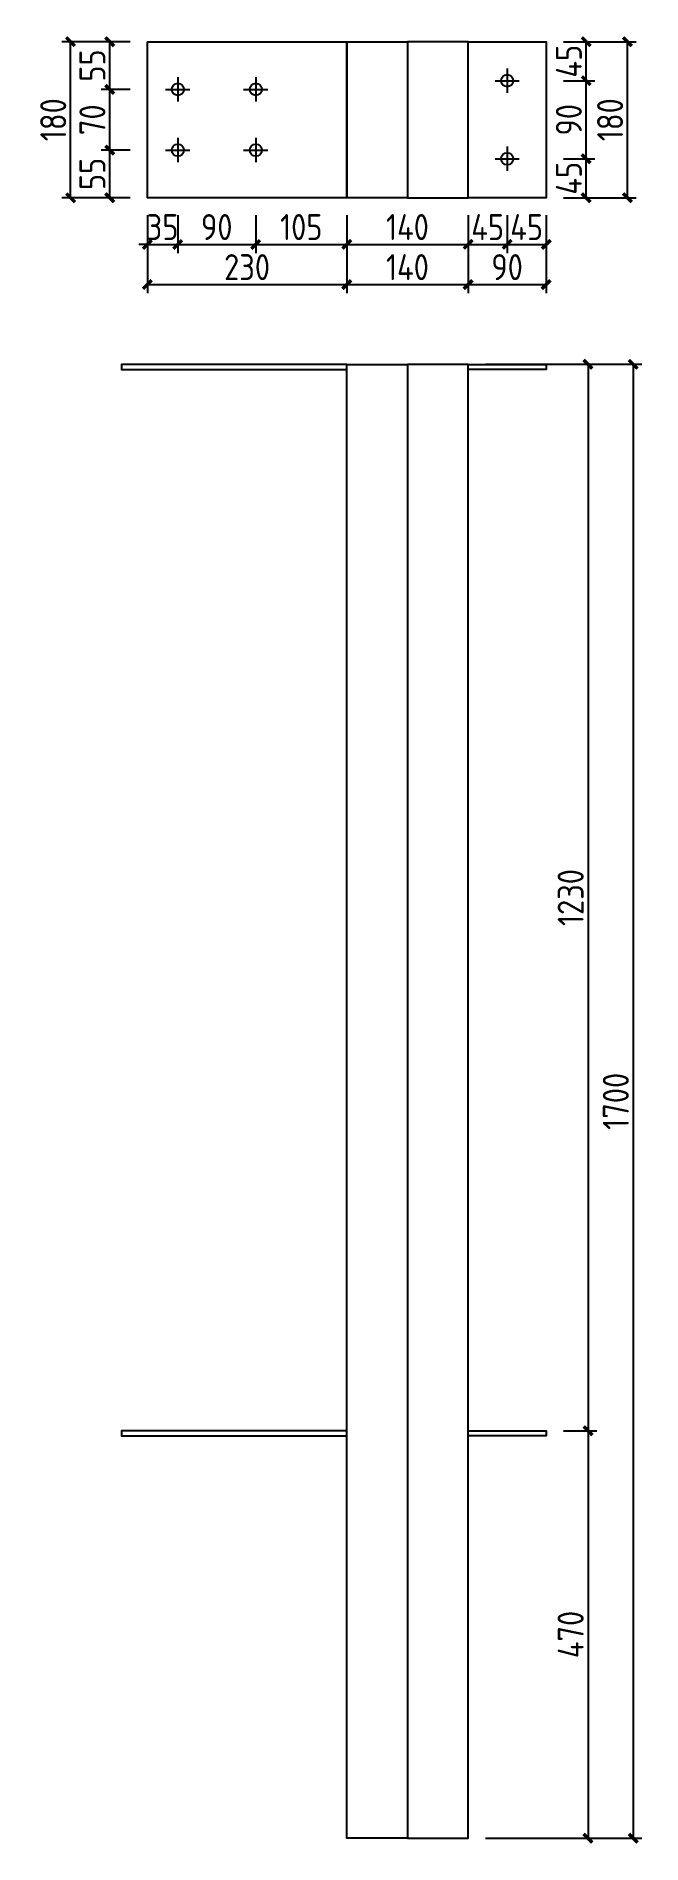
# Model space of a CAD drawing. Extents: x -196983 to 471790, y -783661 to 190401.
# Drawn here: x 182957 to 189944, y -64539 to -43690 of the extents above; entities that cross this region are included whole.
import ezdxf

# ---------------------------------------------------------------- set-up
doc = ezdxf.new("R2010")
doc.units = 0
doc.header["$LTSCALE"] = 1000
doc.header["$MEASUREMENT"] = 0
doc.layers.add('_TCH_MASK', color=7, linetype='Continuous')
doc.styles.get("Standard").update_dxf_attribs({"font": 'gbenor.shx', "bigfont": 'gbcbig.shx'})
doc.dimstyles.get("Standard").update_dxf_attribs({"dimscale": 100, "dimtxt": 3.5, "dimasz": 1, "dimexe": 2.5, "dimexo": 3, "dimgap": 1.5, "dimtad": 1, "dimdec": 0, "dimzin": 0, "dimdsep": 46, "dimtxsty": 'Standard', "dimblk": 'ARCHTICK', "dimcen": 0.09, "dimadec": 0, "dimazin": 0, "dimtfac": 1, "dimtdec": 0, "dimtix": 1, "dimtmove": 2, "dimatfit": 3, "dimfxl": 1, "dimtolj": 1, "dimtzin": 0, "dimarcsym": 0})

msp = doc.modelspace()

# ---------------------------------------------------------------- blocks, each defined once
blk = doc.blocks.new('_ArchTick')
at = {"color": 0, "linetype": 'ByBlock', "const_width": 0.4}
blk.add_lwpolyline([(-0.5, -0.5), (0.5, 0.5)], dxfattribs=at)
blk = doc.blocks.new('*D862')
at = {"layer": '_TCH_MASK', "color": 0, "lineweight": -2}
for p, q in [((184240, -45754), (184240, -46192)), ((184590, -45754), (184590, -46192)), ((184240, -46092), (184140, -46092)), ((184240, -46092), (184590, -46092)), ((184590, -46092), (184690, -46092))]:
    blk.add_line(p, q, dxfattribs=at)
at = {"layer": 'Defpoints', "color": 0}
for p in [(184240, -45554), (184590, -45554), (184590, -46092)]:
    blk.add_point(p, dxfattribs=at)
at = {"layer": '_TCH_MASK', "color": 0, "lineweight": -2, "xscale": 100, "yscale": 100, "zscale": 100}
blk.add_blockref('_ArchTick', (184240, -46092), dxfattribs=at)
at = {"layer": '_TCH_MASK', "color": 0, "lineweight": -2, "xscale": 100, "yscale": 100, "zscale": 100, "rotation": 180}
blk.add_blockref('_ArchTick', (184590, -46092), dxfattribs=at)
at = {"layer": '_TCH_MASK', "color": 0, "lineweight": 15, "insert": (184415, -45892), "char_height": 300, "attachment_point": 5}
blk.add_mtext('\\A1;35', dxfattribs=at)
blk = doc.blocks.new('*D863')
at = {"layer": '_TCH_MASK', "color": 0, "lineweight": -2}
for p, q in [((184590, -45754), (184590, -46192)), ((185490, -45754), (185490, -46192)), ((184590, -46092), (185490, -46092))]:
    blk.add_line(p, q, dxfattribs=at)
at = {"layer": 'Defpoints', "color": 0}
for p in [(184590, -45554), (185490, -45554), (185490, -46092)]:
    blk.add_point(p, dxfattribs=at)
at = {"layer": '_TCH_MASK', "color": 0, "lineweight": -2, "xscale": 100, "yscale": 100, "zscale": 100, "rotation": 180}
blk.add_blockref('_ArchTick', (184590, -46092), dxfattribs=at)
at = {"layer": '_TCH_MASK', "color": 0, "lineweight": -2, "xscale": 100, "yscale": 100, "zscale": 100}
blk.add_blockref('_ArchTick', (185490, -46092), dxfattribs=at)
at = {"layer": '_TCH_MASK', "color": 0, "lineweight": 15, "insert": (185040, -45892), "char_height": 300, "attachment_point": 5}
blk.add_mtext('\\A1;90', dxfattribs=at)
blk = doc.blocks.new('*D881')
at = {"layer": '_TCH_MASK', "color": 0, "lineweight": -2}
for p, q in [((185490, -45754), (185490, -46192)), ((186540, -45754), (186540, -46192)), ((185490, -46092), (186540, -46092))]:
    blk.add_line(p, q, dxfattribs=at)
at = {"layer": 'Defpoints', "color": 0}
for p in [(185490, -45554), (186540, -45554), (186540, -46092)]:
    blk.add_point(p, dxfattribs=at)
at = {"layer": '_TCH_MASK', "color": 0, "lineweight": -2, "xscale": 100, "yscale": 100, "zscale": 100, "rotation": 180}
blk.add_blockref('_ArchTick', (185490, -46092), dxfattribs=at)
at = {"layer": '_TCH_MASK', "color": 0, "lineweight": -2, "xscale": 100, "yscale": 100, "zscale": 100}
blk.add_blockref('_ArchTick', (186540, -46092), dxfattribs=at)
at = {"layer": '_TCH_MASK', "color": 0, "lineweight": 15, "insert": (186015, -45892), "char_height": 300, "attachment_point": 5}
blk.add_mtext('\\A1;105', dxfattribs=at)
blk = doc.blocks.new('*D882')
at = {"layer": '_TCH_MASK', "color": 0, "lineweight": -2}
for p, q in [((186540, -45754), (186540, -46192)), ((187940, -45754), (187940, -46192)), ((186540, -46092), (187940, -46092))]:
    blk.add_line(p, q, dxfattribs=at)
at = {"layer": 'Defpoints', "color": 0}
for p in [(186540, -45554), (187940, -45554), (187940, -46092)]:
    blk.add_point(p, dxfattribs=at)
at = {"layer": '_TCH_MASK', "color": 0, "lineweight": -2, "xscale": 100, "yscale": 100, "zscale": 100, "rotation": 180}
blk.add_blockref('_ArchTick', (186540, -46092), dxfattribs=at)
at = {"layer": '_TCH_MASK', "color": 0, "lineweight": -2, "xscale": 100, "yscale": 100, "zscale": 100}
blk.add_blockref('_ArchTick', (187940, -46092), dxfattribs=at)
at = {"layer": '_TCH_MASK', "color": 0, "lineweight": 15, "insert": (187240, -45892), "char_height": 300, "attachment_point": 5}
blk.add_mtext('\\A1;140', dxfattribs=at)
blk = doc.blocks.new('*D883')
at = {"layer": '_TCH_MASK', "color": 0, "lineweight": -2}
for p, q in [((187940, -45754), (187940, -46192)), ((188390, -45754), (188390, -46192)), ((187940, -46092), (188390, -46092))]:
    blk.add_line(p, q, dxfattribs=at)
at = {"layer": 'Defpoints', "color": 0}
for p in [(187940, -45554), (188390, -45554), (188390, -46092)]:
    blk.add_point(p, dxfattribs=at)
at = {"layer": '_TCH_MASK', "color": 0, "lineweight": -2, "xscale": 100, "yscale": 100, "zscale": 100, "rotation": 180}
blk.add_blockref('_ArchTick', (187940, -46092), dxfattribs=at)
at = {"layer": '_TCH_MASK', "color": 0, "lineweight": -2, "xscale": 100, "yscale": 100, "zscale": 100}
blk.add_blockref('_ArchTick', (188390, -46092), dxfattribs=at)
at = {"layer": '_TCH_MASK', "color": 0, "lineweight": 15, "insert": (188165, -45892), "char_height": 300, "attachment_point": 5}
blk.add_mtext('\\A1;45', dxfattribs=at)
blk = doc.blocks.new('*D884')
at = {"layer": '_TCH_MASK', "color": 0, "lineweight": -2}
for p, q in [((188390, -45754), (188390, -46192)), ((188840, -45754), (188840, -46192)), ((188390, -46092), (188840, -46092))]:
    blk.add_line(p, q, dxfattribs=at)
at = {"layer": 'Defpoints', "color": 0}
for p in [(188390, -45554), (188840, -45554), (188840, -46092)]:
    blk.add_point(p, dxfattribs=at)
at = {"layer": '_TCH_MASK', "color": 0, "lineweight": -2, "xscale": 100, "yscale": 100, "zscale": 100, "rotation": 180}
blk.add_blockref('_ArchTick', (188390, -46092), dxfattribs=at)
at = {"layer": '_TCH_MASK', "color": 0, "lineweight": -2, "xscale": 100, "yscale": 100, "zscale": 100}
blk.add_blockref('_ArchTick', (188840, -46092), dxfattribs=at)
at = {"layer": '_TCH_MASK', "color": 0, "lineweight": 15, "insert": (188615, -45892), "char_height": 300, "attachment_point": 5}
blk.add_mtext('\\A1;45', dxfattribs=at)
blk = doc.blocks.new('*D864')
at = {"layer": '_TCH_MASK', "color": 0, "lineweight": -2}
for p, q in [((184240, -45754), (184240, -46654)), ((186540, -45754), (186540, -46654)), ((184240, -46554), (186540, -46554))]:
    blk.add_line(p, q, dxfattribs=at)
at = {"layer": 'Defpoints', "color": 0}
for p in [(184240, -45554), (186540, -45554), (186540, -46554)]:
    blk.add_point(p, dxfattribs=at)
at = {"layer": '_TCH_MASK', "color": 0, "lineweight": -2, "xscale": 100, "yscale": 100, "zscale": 100, "rotation": 180}
blk.add_blockref('_ArchTick', (184240, -46554), dxfattribs=at)
at = {"layer": '_TCH_MASK', "color": 0, "lineweight": -2, "xscale": 100, "yscale": 100, "zscale": 100}
blk.add_blockref('_ArchTick', (186540, -46554), dxfattribs=at)
at = {"layer": '_TCH_MASK', "color": 0, "lineweight": 15, "insert": (185390, -46354), "char_height": 300, "attachment_point": 5}
blk.add_mtext('\\A1;230', dxfattribs=at)
blk = doc.blocks.new('*D865')
at = {"layer": '_TCH_MASK', "color": 0, "lineweight": -2}
for p, q in [((186540, -45754), (186540, -46654)), ((187940, -45754), (187940, -46654)), ((186540, -46554), (187940, -46554))]:
    blk.add_line(p, q, dxfattribs=at)
at = {"layer": 'Defpoints', "color": 0}
for p in [(186540, -45554), (187940, -45554), (187940, -46554)]:
    blk.add_point(p, dxfattribs=at)
at = {"layer": '_TCH_MASK', "color": 0, "lineweight": -2, "xscale": 100, "yscale": 100, "zscale": 100, "rotation": 180}
blk.add_blockref('_ArchTick', (186540, -46554), dxfattribs=at)
at = {"layer": '_TCH_MASK', "color": 0, "lineweight": -2, "xscale": 100, "yscale": 100, "zscale": 100}
blk.add_blockref('_ArchTick', (187940, -46554), dxfattribs=at)
at = {"layer": '_TCH_MASK', "color": 0, "lineweight": 15, "insert": (187240, -46354), "char_height": 300, "attachment_point": 5}
blk.add_mtext('\\A1;140', dxfattribs=at)
blk = doc.blocks.new('*D866')
at = {"layer": '_TCH_MASK', "color": 0, "lineweight": -2}
for p, q in [((187940, -45754), (187940, -46654)), ((188840, -45754), (188840, -46654)), ((187940, -46554), (188840, -46554))]:
    blk.add_line(p, q, dxfattribs=at)
at = {"layer": 'Defpoints', "color": 0}
for p in [(187940, -45554), (188840, -45554), (188840, -46554)]:
    blk.add_point(p, dxfattribs=at)
at = {"layer": '_TCH_MASK', "color": 0, "lineweight": -2, "xscale": 100, "yscale": 100, "zscale": 100, "rotation": 180}
blk.add_blockref('_ArchTick', (187940, -46554), dxfattribs=at)
at = {"layer": '_TCH_MASK', "color": 0, "lineweight": -2, "xscale": 100, "yscale": 100, "zscale": 100}
blk.add_blockref('_ArchTick', (188840, -46554), dxfattribs=at)
at = {"layer": '_TCH_MASK', "color": 0, "lineweight": 15, "insert": (188390, -46354), "char_height": 300, "attachment_point": 5}
blk.add_mtext('\\A1;90', dxfattribs=at)
blk = doc.blocks.new('*D867')
at = {"layer": '_TCH_MASK', "color": 0, "lineweight": -2}
for p, q in [((189040, -45104), (189402, -45104)), ((189302, -45554), (189302, -45104)), ((189040, -45554), (189402, -45554))]:
    blk.add_line(p, q, dxfattribs=at)
at = {"layer": 'Defpoints', "color": 0}
for p in [(188840, -45104), (189302, -45104), (188840, -45554)]:
    blk.add_point(p, dxfattribs=at)
at = {"layer": '_TCH_MASK', "color": 0, "lineweight": -2, "xscale": 100, "yscale": 100, "zscale": 100}
for p, rotation in [((189302, -45104), 90), ((189302, -45554), 270)]:
    blk.add_blockref('_ArchTick', p, dxfattribs=dict(at, rotation=rotation))
at = {"layer": '_TCH_MASK', "color": 0, "lineweight": 15, "insert": (189102, -45329), "char_height": 300, "attachment_point": 5, "rotation": 90}
blk.add_mtext('\\A1;45', dxfattribs=at)
blk = doc.blocks.new('*D868')
at = {"layer": '_TCH_MASK', "color": 0, "lineweight": -2}
for p, q in [((189040, -44204), (189402, -44204)), ((189302, -45104), (189302, -44204)), ((189040, -45104), (189402, -45104))]:
    blk.add_line(p, q, dxfattribs=at)
at = {"layer": 'Defpoints', "color": 0}
for p in [(188840, -44204), (189302, -44204), (188840, -45104)]:
    blk.add_point(p, dxfattribs=at)
at = {"layer": '_TCH_MASK', "color": 0, "lineweight": -2, "xscale": 100, "yscale": 100, "zscale": 100}
for p, rotation in [((189302, -44204), 90), ((189302, -45104), 270)]:
    blk.add_blockref('_ArchTick', p, dxfattribs=dict(at, rotation=rotation))
at = {"layer": '_TCH_MASK', "color": 0, "lineweight": 15, "insert": (189102, -44654), "char_height": 300, "attachment_point": 5, "rotation": 90}
blk.add_mtext('\\A1;90', dxfattribs=at)
blk = doc.blocks.new('*D885')
at = {"layer": '_TCH_MASK', "color": 0, "lineweight": -2}
for p, q in [((189040, -43754), (189402, -43754)), ((189302, -44204), (189302, -43754)), ((189040, -44204), (189402, -44204))]:
    blk.add_line(p, q, dxfattribs=at)
at = {"layer": 'Defpoints', "color": 0}
for p in [(188840, -43754), (189302, -43754), (188840, -44204)]:
    blk.add_point(p, dxfattribs=at)
at = {"layer": '_TCH_MASK', "color": 0, "lineweight": -2, "xscale": 100, "yscale": 100, "zscale": 100}
for p, rotation in [((189302, -43754), 90), ((189302, -44204), 270)]:
    blk.add_blockref('_ArchTick', p, dxfattribs=dict(at, rotation=rotation))
at = {"layer": '_TCH_MASK', "color": 0, "lineweight": 15, "insert": (189102, -43979), "char_height": 300, "attachment_point": 5, "rotation": 90}
blk.add_mtext('\\A1;45', dxfattribs=at)
blk = doc.blocks.new('*D886')
at = {"layer": '_TCH_MASK', "color": 0, "lineweight": -2}
for p, q in [((189040, -43754), (189878, -43754)), ((189778, -45554), (189778, -43754)), ((189040, -45554), (189878, -45554))]:
    blk.add_line(p, q, dxfattribs=at)
at = {"layer": 'Defpoints', "color": 0}
for p in [(188840, -43754), (189778, -43754), (188840, -45554)]:
    blk.add_point(p, dxfattribs=at)
at = {"layer": '_TCH_MASK', "color": 0, "lineweight": -2, "xscale": 100, "yscale": 100, "zscale": 100}
for p, rotation in [((189778, -43754), 90), ((189778, -45554), 270)]:
    blk.add_blockref('_ArchTick', p, dxfattribs=dict(at, rotation=rotation))
at = {"layer": '_TCH_MASK', "color": 0, "lineweight": 15, "insert": (189578, -44654), "char_height": 300, "attachment_point": 5, "rotation": 90}
blk.add_mtext('\\A1;180', dxfattribs=at)
blk = doc.blocks.new('*D869')
at = {"layer": '_TCH_MASK', "color": 0, "lineweight": -2}
for p, q in [((184040, -45004), (183706, -45004)), ((183806, -45554), (183806, -45004)), ((184040, -45554), (183706, -45554))]:
    blk.add_line(p, q, dxfattribs=at)
at = {"layer": 'Defpoints', "color": 0}
for p in [(183806, -45004), (184240, -45004), (184240, -45554)]:
    blk.add_point(p, dxfattribs=at)
at = {"layer": '_TCH_MASK', "color": 0, "lineweight": -2, "xscale": 100, "yscale": 100, "zscale": 100}
for p, rotation in [((183806, -45004), 90), ((183806, -45554), 270)]:
    blk.add_blockref('_ArchTick', p, dxfattribs=dict(at, rotation=rotation))
at = {"layer": '_TCH_MASK', "color": 0, "lineweight": 15, "insert": (183606, -45279), "char_height": 300, "attachment_point": 5, "rotation": 90}
blk.add_mtext('\\A1;55', dxfattribs=at)
blk = doc.blocks.new('*D870')
at = {"layer": '_TCH_MASK', "color": 0, "lineweight": -2}
for p, q in [((184040, -44304), (183706, -44304)), ((183806, -45004), (183806, -44304)), ((184040, -45004), (183706, -45004))]:
    blk.add_line(p, q, dxfattribs=at)
at = {"layer": 'Defpoints', "color": 0}
for p in [(183806, -44304), (184240, -44304), (184240, -45004)]:
    blk.add_point(p, dxfattribs=at)
at = {"layer": '_TCH_MASK', "color": 0, "lineweight": -2, "xscale": 100, "yscale": 100, "zscale": 100}
for p, rotation in [((183806, -44304), 90), ((183806, -45004), 270)]:
    blk.add_blockref('_ArchTick', p, dxfattribs=dict(at, rotation=rotation))
at = {"layer": '_TCH_MASK', "color": 0, "lineweight": 15, "insert": (183606, -44654), "char_height": 300, "attachment_point": 5, "rotation": 90}
blk.add_mtext('\\A1;70', dxfattribs=at)
blk = doc.blocks.new('*D871')
at = {"layer": '_TCH_MASK', "color": 0, "lineweight": -2}
for p, q in [((184040, -43754), (183706, -43754)), ((183806, -44304), (183806, -43754)), ((184040, -44304), (183706, -44304))]:
    blk.add_line(p, q, dxfattribs=at)
at = {"layer": 'Defpoints', "color": 0}
for p in [(183806, -43754), (184240, -43754), (184240, -44304)]:
    blk.add_point(p, dxfattribs=at)
at = {"layer": '_TCH_MASK', "color": 0, "lineweight": -2, "xscale": 100, "yscale": 100, "zscale": 100}
for p, rotation in [((183806, -43754), 90), ((183806, -44304), 270)]:
    blk.add_blockref('_ArchTick', p, dxfattribs=dict(at, rotation=rotation))
at = {"layer": '_TCH_MASK', "color": 0, "lineweight": 15, "insert": (183606, -44029), "char_height": 300, "attachment_point": 5, "rotation": 90}
blk.add_mtext('\\A1;55', dxfattribs=at)
blk = doc.blocks.new('*D872')
at = {"layer": '_TCH_MASK', "color": 0, "lineweight": -2}
for p, q in [((184040, -43754), (183254, -43754)), ((183354, -45554), (183354, -43754)), ((184040, -45554), (183254, -45554))]:
    blk.add_line(p, q, dxfattribs=at)
at = {"layer": 'Defpoints', "color": 0}
for p in [(183354, -43754), (184240, -43754), (184240, -45554)]:
    blk.add_point(p, dxfattribs=at)
at = {"layer": '_TCH_MASK', "color": 0, "lineweight": -2, "xscale": 100, "yscale": 100, "zscale": 100}
for p, rotation in [((183354, -43754), 90), ((183354, -45554), 270)]:
    blk.add_blockref('_ArchTick', p, dxfattribs=dict(at, rotation=rotation))
at = {"layer": '_TCH_MASK', "color": 0, "lineweight": 15, "insert": (183154, -44654), "char_height": 300, "attachment_point": 5, "rotation": 90}
blk.add_mtext('\\A1;180', dxfattribs=at)
blk = doc.blocks.new('*D880')
at = {"layer": '_TCH_MASK', "color": 0, "lineweight": -2}
for p, q in [((188140, -47475), (189944, -47475)), ((189844, -47475), (189844, -64475)), ((188140, -64475), (189944, -64475))]:
    blk.add_line(p, q, dxfattribs=at)
at = {"layer": 'Defpoints', "color": 0}
for p in [(187940, -47475), (187940, -64475), (189844, -64475)]:
    blk.add_point(p, dxfattribs=at)
at = {"layer": '_TCH_MASK', "color": 0, "lineweight": -2, "xscale": 100, "yscale": 100, "zscale": 100}
for p, rotation in [((189844, -47475), 90), ((189844, -64475), 270)]:
    blk.add_blockref('_ArchTick', p, dxfattribs=dict(at, rotation=rotation))
at = {"layer": '_TCH_MASK', "color": 0, "lineweight": 15, "insert": (189644, -55975), "char_height": 300, "attachment_point": 5, "rotation": 90}
blk.add_mtext('\\A1;1700', dxfattribs=at)
blk = doc.blocks.new('*D896')
at = {"layer": '_TCH_MASK', "color": 0, "lineweight": -2}
for p, q in [((189040, -47475), (189423, -47475)), ((189323, -47475), (189323, -59775)), ((189040, -59775), (189423, -59775))]:
    blk.add_line(p, q, dxfattribs=at)
at = {"layer": 'Defpoints', "color": 0}
for p in [(188840, -47475), (188840, -59775), (189323, -59775)]:
    blk.add_point(p, dxfattribs=at)
at = {"layer": '_TCH_MASK', "color": 0, "lineweight": -2, "xscale": 100, "yscale": 100, "zscale": 100}
for p, rotation in [((189323, -47475), 90), ((189323, -59775), 270)]:
    blk.add_blockref('_ArchTick', p, dxfattribs=dict(at, rotation=rotation))
at = {"layer": '_TCH_MASK', "color": 0, "lineweight": 15, "insert": (189123, -53625), "char_height": 300, "attachment_point": 5, "rotation": 90}
blk.add_mtext('\\A1;1230', dxfattribs=at)
blk = doc.blocks.new('*D1700')
at = {"layer": '_TCH_MASK', "color": 0, "lineweight": -2}
for p, q in [((189040, -59775), (189423, -59775)), ((189323, -59775), (189323, -64475)), ((189023, -64475), (189423, -64475))]:
    blk.add_line(p, q, dxfattribs=at)
at = {"layer": 'Defpoints', "color": 0}
for p in [(188840, -59775), (188823, -64475), (189323, -64475)]:
    blk.add_point(p, dxfattribs=at)
at = {"layer": '_TCH_MASK', "color": 0, "lineweight": -2, "xscale": 100, "yscale": 100, "zscale": 100}
for p, rotation in [((189323, -59775), 90), ((189323, -64475), 270)]:
    blk.add_blockref('_ArchTick', p, dxfattribs=dict(at, rotation=rotation))
at = {"layer": '_TCH_MASK', "color": 0, "lineweight": 15, "insert": (189123, -62125), "char_height": 300, "attachment_point": 5, "rotation": 90}
blk.add_mtext('\\A1;470', dxfattribs=at)

# ---------------------------------------------------------------- dimensions: what is measured, and where the dimension line sits
at = {"layer": '_TCH_MASK', "color": 6, "lineweight": 15}
for base, p1, p2, picture, middle in [((183353.6, -43754), (184240.4, -45554), (184240.4, -43754), '*D872', (183153.6, -44654)), ((183805.9, -43754), (184240.4, -44304), (184240.4, -43754), '*D871', (183605.9, -44029)), ((183805.9, -44304), (184240.4, -45004), (184240.4, -44304), '*D870', (183605.9, -44654)), ((183805.9, -45004), (184240.4, -45554), (184240.4, -45004), '*D869', (183605.9, -45279))]:
    dim = msp.add_linear_dim(base=base, p1=p1, p2=p2, angle=90, dimstyle='Standard', override={"dimtxt": 3, "dimexe": 1, "dimexo": 2, "dimgap": 0.5, "dimlfac": 0.1}, dxfattribs=at)
    dim.commit()
    dim.dimension.update_dxf_attribs({"geometry": picture, "text_midpoint": middle})
at = {"layer": '_TCH_MASK', "color": 4, "lineweight": 15}
for base, p1, p2, picture, middle in [((189301.8, -43754), (188840.4, -44204), (188840.4, -43754), '*D885', (189101.8, -43979)), ((189777.6, -43754), (188840.4, -45554), (188840.4, -43754), '*D886', (189577.6, -44654)), ((189301.8, -44204), (188840.4, -45104), (188840.4, -44204), '*D868', (189101.8, -44654)), ((189301.8, -45104), (188840.4, -45554), (188840.4, -45104), '*D867', (189101.8, -45329)), ((189844.2, -64475.3), (187940.4, -47475.3), (187940.4, -64475.3), '*D880', (189644.2, -55975.3)), ((189323.3, -59775.3), (188840.4, -47475.3), (188840.4, -59775.3), '*D896', (189123.3, -53625.3)), ((189323.3, -64475.3), (188840.4, -59775.3), (188823, -64475.3), '*D1700', (189123.3, -62125.3))]:
    dim = msp.add_linear_dim(base=base, p1=p1, p2=p2, angle=90, dimstyle='Standard', override={"dimtxt": 3, "dimexe": 1, "dimexo": 2, "dimgap": 0.5, "dimlfac": 0.1}, dxfattribs=at)
    dim.commit()
    dim.dimension.update_dxf_attribs({"geometry": picture, "text_midpoint": middle})
at = {"layer": '_TCH_MASK', "color": 6, "lineweight": 15}
for base, p1, p2, picture, middle in [((184590.4, -46091.9), (184240.4, -45554), (184590.4, -45554), '*D862', (184415.4, -45891.9)), ((186540.4, -46553.5), (184240.4, -45554), (186540.4, -45554), '*D864', (185390.4, -46353.5)), ((185490.4, -46091.9), (184590.4, -45554), (185490.4, -45554), '*D863', (185040.4, -45891.9)), ((186540.4, -46091.9), (185490.4, -45554), (186540.4, -45554), '*D881', (186015.4, -45891.9))]:
    dim = msp.add_linear_dim(base=base, p1=p1, p2=p2, dimstyle='Standard', override={"dimtxt": 3, "dimexe": 1, "dimexo": 2, "dimgap": 0.5, "dimlfac": 0.1}, dxfattribs=at)
    dim.commit()
    dim.dimension.update_dxf_attribs({"geometry": picture, "text_midpoint": middle})
at = {"layer": '_TCH_MASK', "color": 3, "lineweight": 15}
for base, picture, middle in [((187940.4, -46091.9), '*D882', (187240.4, -45891.9)), ((187940.4, -46553.5), '*D865', (187240.4, -46353.5))]:
    dim = msp.add_linear_dim(base=base, p1=(186540.4, -45554), p2=(187940.4, -45554), dimstyle='Standard', override={"dimtxt": 3, "dimexe": 1, "dimexo": 2, "dimgap": 0.5, "dimlfac": 0.1}, dxfattribs=at)
    dim.commit()
    dim.dimension.update_dxf_attribs({"geometry": picture, "text_midpoint": middle})
at = {"layer": '_TCH_MASK', "color": 4, "lineweight": 15}
for base, p1, p2, picture, middle in [((188390.4, -46091.9), (187940.4, -45554), (188390.4, -45554), '*D883', (188165.4, -45891.9)), ((188840.4, -46553.5), (187940.4, -45554), (188840.4, -45554), '*D866', (188390.4, -46353.5)), ((188840.4, -46091.9), (188390.4, -45554), (188840.4, -45554), '*D884', (188615.4, -45891.9))]:
    dim = msp.add_linear_dim(base=base, p1=p1, p2=p2, dimstyle='Standard', override={"dimtxt": 3, "dimexe": 1, "dimexo": 2, "dimgap": 0.5, "dimlfac": 0.1}, dxfattribs=at)
    dim.commit()
    dim.dimension.update_dxf_attribs({"geometry": picture, "text_midpoint": middle})

# ---------------------------------------------------------------- linework, layer by layer
at = {"color": 2}
for p, q in [((184590.4, -44164), (184590.4, -44444)), ((185490.4, -44164), (185490.4, -44444)), ((188390.4, -44064), (188390.4, -44344)), ((184450.4, -44304), (184730.4, -44304)), ((185350.4, -44304), (185630.4, -44304)), ((188250.4, -44204), (188530.4, -44204)), ((184450.4, -45004), (184730.4, -45004)), ((184590.4, -44864), (184590.4, -45144)), ((185350.4, -45004), (185630.4, -45004)), ((185490.4, -44864), (185490.4, -45144)), ((188390.4, -44964), (188390.4, -45244)), ((188250.4, -45104), (188530.4, -45104))]:
    msp.add_line(p, q, dxfattribs=at)
at = {"color": 1}
for points in [[(184240.4, -43754), (186540.4, -43754), (186540.4, -45554), (184240.4, -45554)], [(187940.4, -43754), (188840.4, -43754), (188840.4, -45554), (187940.4, -45554)]]:
    msp.add_lwpolyline(points, close=True, dxfattribs=at)
at = {"color": 0}
for points in [[(186540.4, -43754), (187240.4, -43754), (187240.4, -45554), (186540.4, -45554)], [(187940.4, -43754), (187240.4, -43754), (187240.4, -45554), (187940.4, -45554)], [(186540.4, -47475.3), (183940.4, -47475.3), (183940.4, -47535.3), (186540.4, -47535.3)], [(186540.4, -47475.3), (187240.4, -47475.3), (187240.4, -64475.3), (186540.4, -64475.3)], [(187940.4, -47475.3), (187240.4, -47475.3), (187240.4, -64475.3), (187940.4, -64475.3)], [(187940.4, -47475.3), (188840.4, -47475.3), (188840.4, -47535.3), (187940.4, -47535.3)], [(186540.4, -59775.3), (183940.4, -59775.3), (183940.4, -59835.3), (186540.4, -59835.3)], [(187940.4, -59775.3), (188840.4, -59775.3), (188840.4, -59835.3), (187940.4, -59835.3)]]:
    msp.add_lwpolyline(points, close=True, dxfattribs=at)
at = {"color": 2}
for centre in [(188390.4, -44204), (184590.4, -44304), (185490.4, -44304), (184590.4, -45004), (185490.4, -45004), (188390.4, -45104)]:
    msp.add_circle(centre, 70, dxfattribs=at)

msp.set_redraw_order([(e.dxf.handle, doc.entitydb.next_handle()) for e in msp.query("TEXT MTEXT ATTDEF DIMENSION ARC_DIMENSION")])  # texts and dimensions are drawn at this point

doc.saveas('drawing.dxf')
